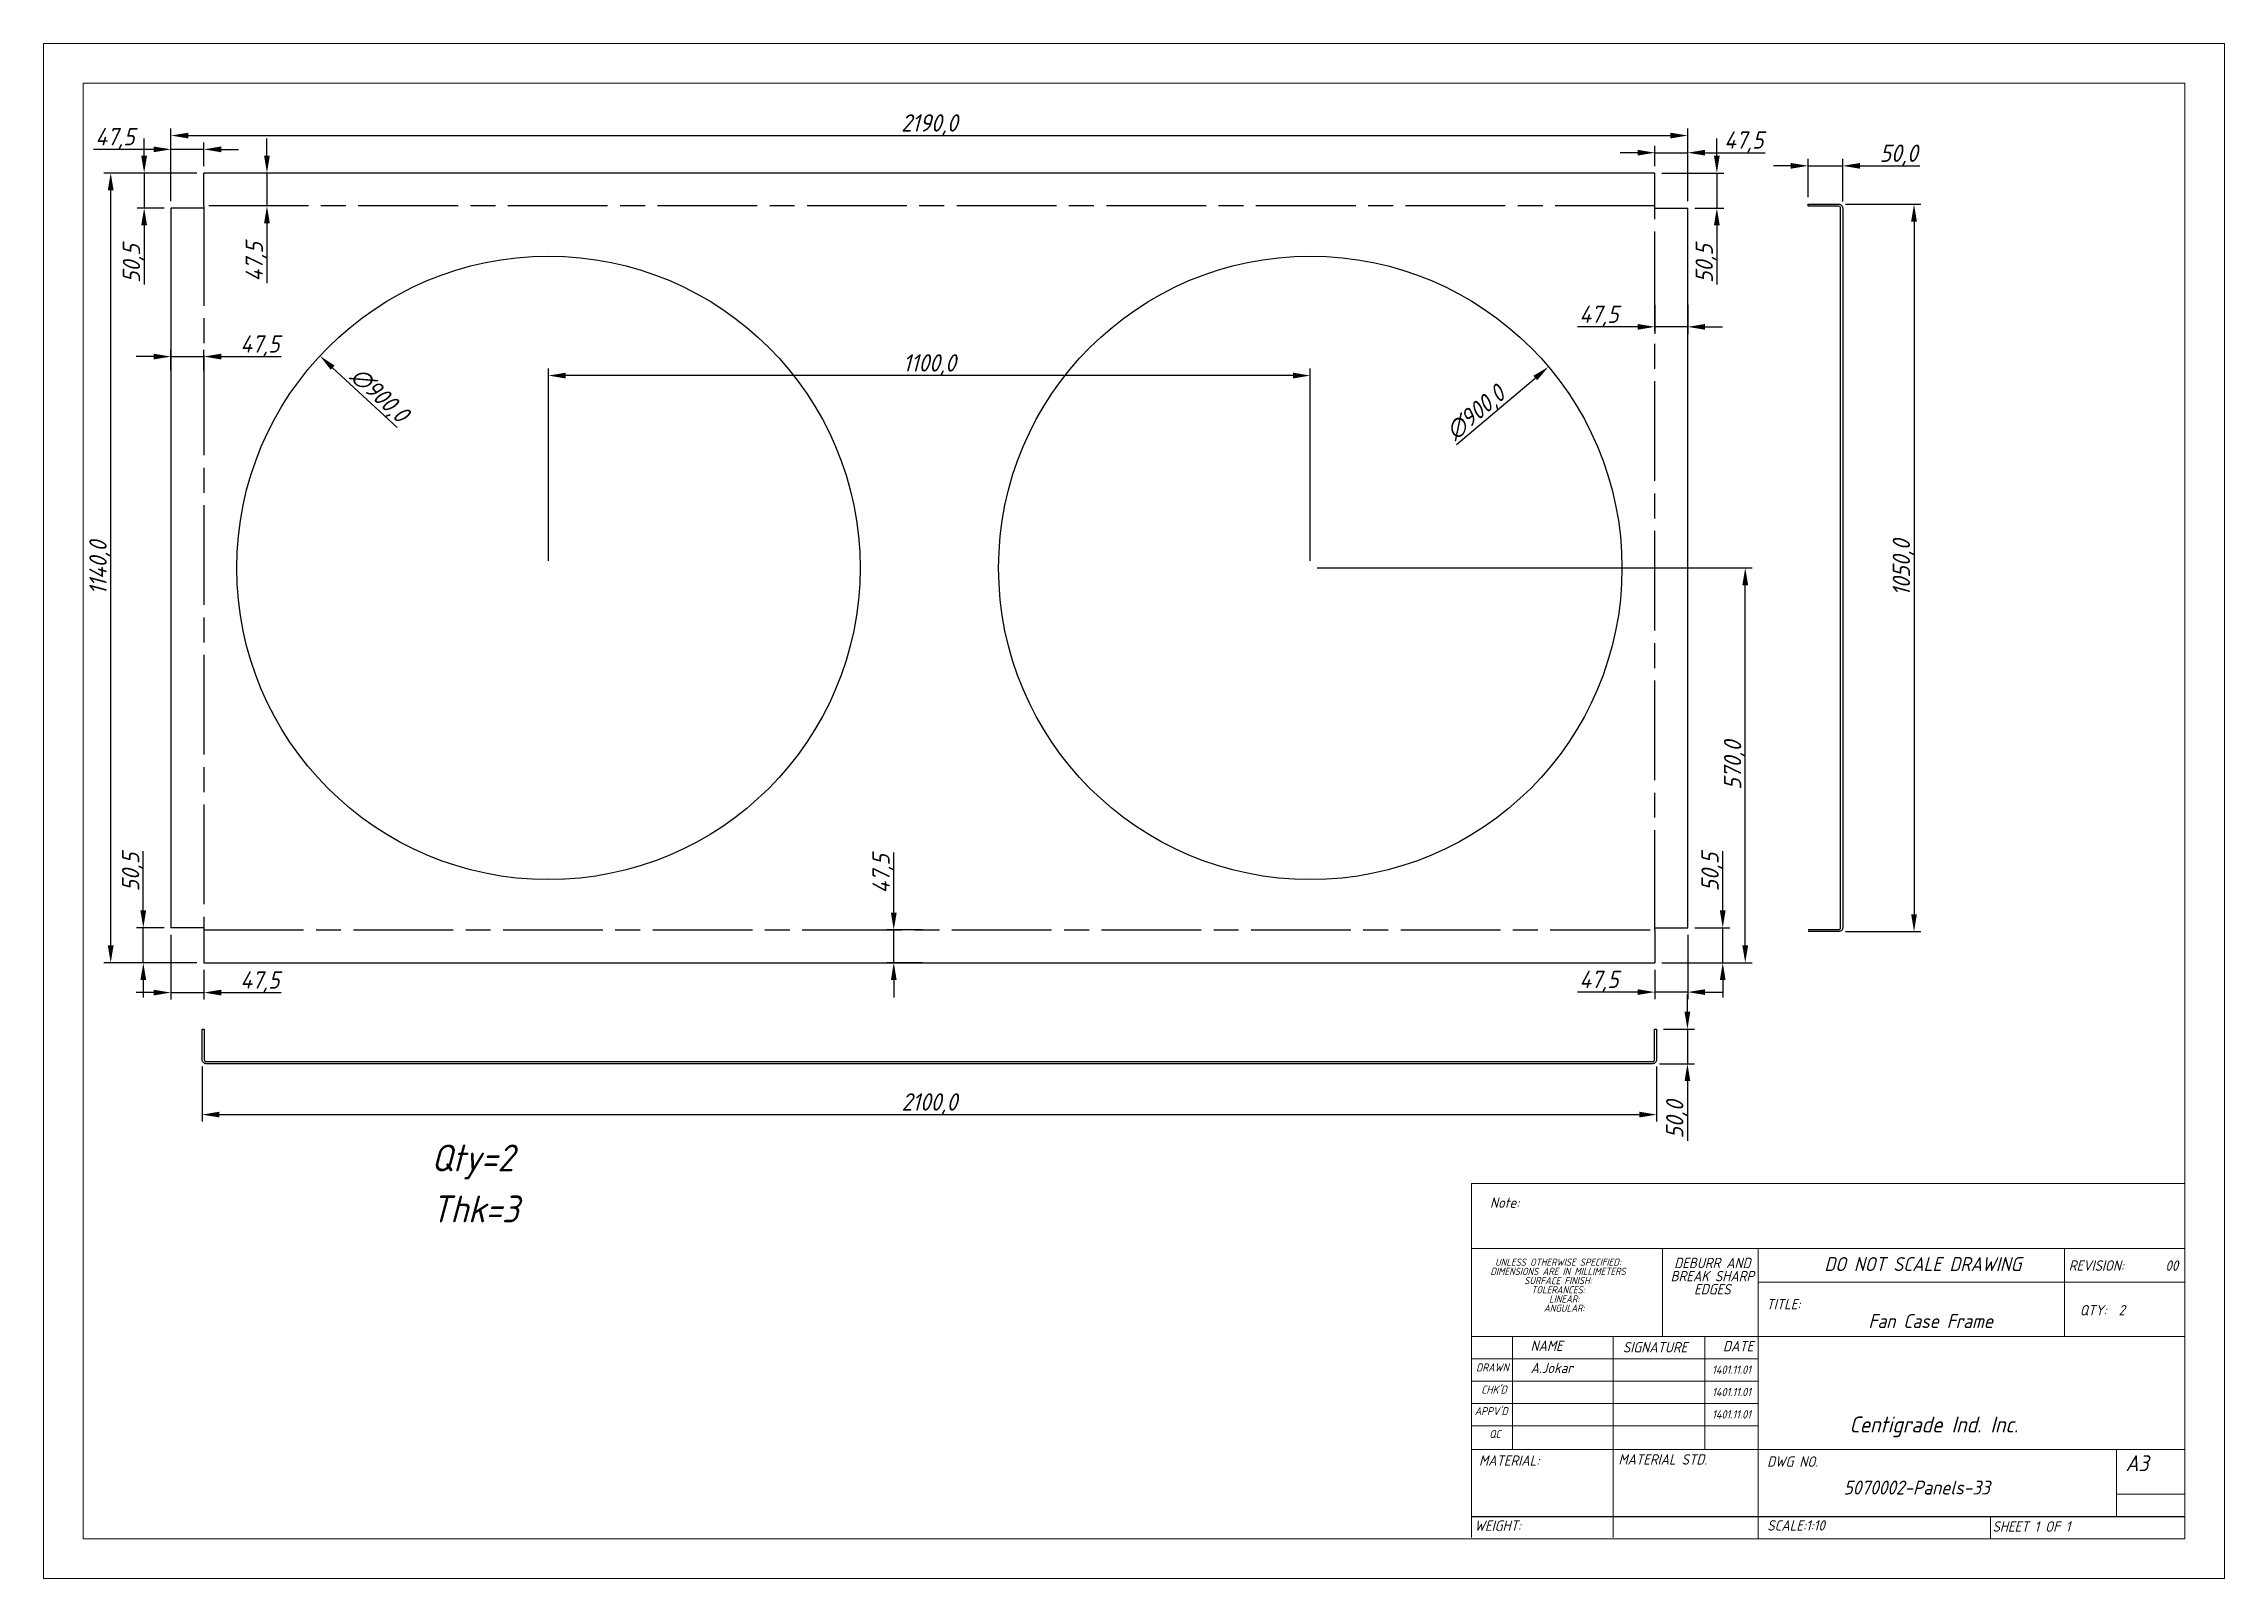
# Model space of a CAD drawing. Header units: inches. Extents: x 18597 to 101525, y -10106 to 51.
# Drawn here: x 67706 to 70855, y -5755 to -3539 of the extents above; entities that cross this region are included whole.
import ezdxf

# ---------------------------------------------------------------- set-up
doc = ezdxf.new("R2010")
doc.units = ezdxf.units.IN
doc.header["$LTSCALE"] = 6
doc.header["$MEASUREMENT"] = 0
doc.linetypes.add('ACAD_ISO08W100', pattern=[36, 24, -3, 6, -3])
doc.linetypes.add('SLD-Solid', pattern=[0])
doc.styles.add('GENISO', font='geniso.shx', dxfattribs={"oblique": 15})
doc.dimstyles.new('Scale', dxfattribs={"dimscale": 10, "dimtxt": 2.5, "dimasz": 2.5, "dimexe": 1, "dimexo": 1, "dimgap": 0.1, "dimtad": 1, "dimdec": 1, "dimzin": 0, "dimtxsty": 'GENISO', "dimcen": 2.5, "dimclrd": 1, "dimclre": 1, "dimclrt": 256, "dimadec": 0, "dimazin": 0, "dimtfac": 1, "dimtdec": 1, "dimtmove": 0, "dimatfit": 3, "dimfxl": 1, "dimtzin": 0, "dimlwd": -1, "dimlwe": -1, "dimarcsym": 0})

msp = doc.modelspace()

# ---------------------------------------------------------------- texts
at = {"style": 'GENISO', "oblique": 15}
for s, p in [('Qty=2', (68265.77, -5167.09)), ('Thk=3', (68265.77, -5240.77))]:
    msp.add_text(s, height=38.782, dxfattribs=at).set_placement(p)
at = {"attachment_point": 5, "style": 'GENISO'}
for s, insert, char_height in [('Note:', (69815.54, -5212.27), 14.959), ('DIMENSIONS ARE IN MILLIMETERS', (69892.64, -5311.49), 10.4711), ('UNLESS OTHERWISE SPECIFIED:', (69892.64, -5298.22), 10.4711), ('SURFACE FINISH:', (69892.64, -5324.77), 10.4711), ('BREAK SHARP', (70115.45, -5318.32), 14.9587), ('DEBURR AND', (70115.45, -5299.36), 14.959), ('DO NOT SCALE DRAWING', (70419.35, -5300.93), 20.1367), ('REVISION:       00', (70709.05, -5303.06), 14.9587), ('TOLERANCES:', (69892.64, -5338.05), 10.4711), ('LINEAR:', (69901.6, -5351.33), 10.471), ('EDGES', (70115.45, -5337.29), 14.959), ('TITLE:', (70218.11, -5358.72), 14.959), ('ANGULAR:', (69901.6, -5364.6), 10.471), ('Fan Case Frame', (70430.67, -5383.23), 20.1367), ('QTY:  2', (70678.53, -5367.54), 14.959), ('NAME', (69876.2, -5418.88), 14.959), ('SIGNATURE', (70032.82, -5421.02), 14.959), ('DATE', (70152.78, -5419.35), 14.959), ('DRAWN', (69797.95, -5450.11), 11.507), ('A.Jokar', (69883.53, -5450.89), 14.959), ("CHK'D", (69800.19, -5482.15), 11.507), ('1401.11.01', (70143.11, -5453.43), 11.967), ("APPV'D", (69796.11, -5513.23), 11.507), ('1401.11.01', (70143.11, -5485.67), 11.967), ('QC', (69801.59, -5546.23), 11.507), ('1401.11.01', (70143.11, -5517.92), 11.967), ('Centigrade Ind. Inc.', (70435.09, -5535.96), 23.0133), ('MATERIAL:', (69822.09, -5584.6), 14.959), ('MATERIAL STD.', (70043.84, -5582.91), 14.9587), ('DWG NO.', (70231.28, -5586.04), 14.959), ('A3', (70728.59, -5588.41), 23.013), ('5070002-Panels-33', (70410.57, -5623.5), 20.1367), ('WEIGHT:', (69805.64, -5678.55), 14.959), ('SCALE:1:10', (70236.25, -5678.2), 14.959), ('SHEET 1 OF 1', (70576.18, -5679.79), 14.9587)]:
    msp.add_mtext(s, dxfattribs=dict(at, insert=insert, char_height=char_height))

# ---------------------------------------------------------------- blocks, each defined once
blk = doc.blocks.new('*D598')
at = {"color": 1, "transparency": 16777216}
for p, q in [((70253.7, -3761), (70253.7, -3705.6)), ((70303.7, -3767), (70303.7, -3705.6)), ((70228.7, -3715.6), (70203.7, -3715.6)), ((70253.7, -3715.6), (70303.7, -3715.6)), ((70328.7, -3715.6), (70415.2, -3715.6))]:
    blk.add_line(p, q, dxfattribs=at)
for points in [[(70228.7, -3711.5), (70228.7, -3719.8), (70253.7, -3715.6)], [(70328.7, -3711.5), (70328.7, -3719.8), (70303.7, -3715.6)]]:
    blk.add_solid(points, dxfattribs=at)
at = {"layer": 'Defpoints', "color": 0, "transparency": 16777216}
for p in [(70303.7, -3715.6), (70253.7, -3771), (70303.7, -3777)]:
    blk.add_point(p, dxfattribs=at)
at = {"transparency": 16777216, "insert": (70384.5, -3700.3), "char_height": 25, "attachment_point": 5, "style": 'GENISO'}
blk.add_mtext('50,0', dxfattribs=at)
blk = doc.blocks.new('*D599')
at = {"color": 1, "transparency": 16777216}
for p, q in [((70307.7, -3771), (70416.7, -3771)), ((70406.7, -3796), (70406.7, -4796)), ((70307.7, -4821), (70416.7, -4821))]:
    blk.add_line(p, q, dxfattribs=at)
for points in [[(70402.5, -3796), (70410.8, -3796), (70406.7, -3771)], [(70402.5, -4796), (70410.8, -4796), (70406.7, -4821)]]:
    blk.add_solid(points, dxfattribs=at)
at = {"layer": 'Defpoints', "color": 0, "transparency": 16777216}
for p in [(70297.7, -3771), (70297.7, -4821), (70406.7, -4821)]:
    blk.add_point(p, dxfattribs=at)
at = {"transparency": 16777216, "insert": (70391.3, -4296), "char_height": 25, "attachment_point": 5, "rotation": 90, "style": 'GENISO'}
blk.add_mtext('1050,0', dxfattribs=at)
blk = doc.blocks.new('*D600')
at = {"color": 1, "transparency": 16777216}
for p, q in [((70079.5, -4936.7), (70079.5, -4911.7)), ((70045, -4961.7), (70089.5, -4961.7)), ((70079.5, -4961.7), (70079.5, -5011.7)), ((70039, -5011.7), (70089.5, -5011.7)), ((70079.5, -5036.7), (70079.5, -5123.1))]:
    blk.add_line(p, q, dxfattribs=at)
for points in [[(70075.3, -4936.7), (70083.6, -4936.7), (70079.5, -4961.7)], [(70075.3, -5036.7), (70083.6, -5036.7), (70079.5, -5011.7)]]:
    blk.add_solid(points, dxfattribs=at)
at = {"layer": 'Defpoints', "color": 0, "transparency": 16777216}
for p in [(70035, -4961.7), (70029, -5011.7), (70079.5, -5011.7)]:
    blk.add_point(p, dxfattribs=at)
at = {"transparency": 16777216, "insert": (70064.1, -5092.4), "char_height": 25, "attachment_point": 5, "rotation": 90, "style": 'GENISO'}
blk.add_mtext('50,0', dxfattribs=at)
blk = doc.blocks.new('*D601')
at = {"color": 1, "transparency": 16777216}
for p, q in [((67935, -5015.7), (67935, -5095.2)), ((70035, -5015.7), (70035, -5095.2)), ((67960, -5085.2), (70010, -5085.2))]:
    blk.add_line(p, q, dxfattribs=at)
for points in [[(67960, -5081), (67960, -5089.3), (67935, -5085.2)], [(70010, -5081), (70010, -5089.3), (70035, -5085.2)]]:
    blk.add_solid(points, dxfattribs=at)
at = {"layer": 'Defpoints', "color": 0, "transparency": 16777216}
for p in [(67935, -5005.7), (70035, -5005.7), (70035, -5085.2)]:
    blk.add_point(p, dxfattribs=at)
at = {"transparency": 16777216, "insert": (68985, -5069.8), "char_height": 25, "attachment_point": 5, "style": 'GENISO'}
blk.add_mtext('2100,0', dxfattribs=at)
blk = doc.blocks.new('*D602')
at = {"color": 1, "transparency": 16777216}
for p, q in [((68435, -4286), (68435, -4008.4)), ((69510, -4018.4), (68460, -4018.4)), ((69535, -4286), (69535, -4008.4))]:
    blk.add_line(p, q, dxfattribs=at)
for points in [[(68460, -4014.2), (68460, -4022.5), (68435, -4018.4)], [(69510, -4014.2), (69510, -4022.5), (69535, -4018.4)]]:
    blk.add_solid(points, dxfattribs=at)
at = {"layer": 'Defpoints', "color": 0, "transparency": 16777216}
for p in [(68435, -4018.4), (68435, -4296), (69535, -4296)]:
    blk.add_point(p, dxfattribs=at)
at = {"transparency": 16777216, "insert": (68985, -4003), "char_height": 25, "attachment_point": 5, "style": 'GENISO'}
blk.add_mtext('1100,0', dxfattribs=at)
blk = doc.blocks.new('*D603')
at = {"color": 1, "transparency": 16777216}
blk.add_line((69746.3, -4117.7), (69859.8, -4021.9), dxfattribs=at)
blk.add_solid([(69857.1, -4018.7), (69862.5, -4025.1), (69878.9, -4005.8)], dxfattribs=at)
at = {"layer": 'Defpoints', "color": 0, "transparency": 16777216}
for p in [(69878.9, -4005.8), (69191.1, -4586.2)]:
    blk.add_point(p, dxfattribs=at)
at = {"transparency": 16777216, "insert": (69774.8, -4073.5), "char_height": 25, "attachment_point": 5, "rotation": 40.1628, "style": 'GENISO'}
blk.add_mtext('∅900,0', dxfattribs=at)
blk = doc.blocks.new('*D604')
at = {"color": 1, "transparency": 16777216}
blk.add_line((68216.4, -4093.2), (68123.4, -4007), dxfattribs=at)
blk.add_solid([(68126.3, -4003.9), (68120.6, -4010), (68105.1, -3990)], dxfattribs=at)
at = {"layer": 'Defpoints', "color": 0, "transparency": 16777216}
for p in [(68105.1, -3990), (68764.9, -4602)]:
    blk.add_point(p, dxfattribs=at)
at = {"transparency": 16777216, "insert": (68189.9, -4047.7), "char_height": 25, "attachment_point": 5, "rotation": 317.1494, "style": 'GENISO'}
blk.add_mtext('∅900,0', dxfattribs=at)
blk = doc.blocks.new('*D605')
at = {"color": 1, "transparency": 16777216}
for p, q in [((67865, -3991), (67840, -3991)), ((67890, -4011), (67890, -3981)), ((67890, -3991), (67937.5, -3991)), ((67937.5, -4011), (67937.5, -3981)), ((67962.5, -3991), (68049.2, -3991))]:
    blk.add_line(p, q, dxfattribs=at)
for points in [[(67865, -3986.8), (67865, -3995.1), (67890, -3991)], [(67962.5, -3986.8), (67962.5, -3995.1), (67937.5, -3991)]]:
    blk.add_solid(points, dxfattribs=at)
at = {"layer": 'Defpoints', "color": 0, "transparency": 16777216}
for p in [(67937.5, -3991), (67890, -4021), (67937.5, -4021)]:
    blk.add_point(p, dxfattribs=at)
at = {"transparency": 16777216, "insert": (68018.4, -3975.6), "char_height": 25, "attachment_point": 5, "style": 'GENISO'}
blk.add_mtext('47,5', dxfattribs=at)
blk = doc.blocks.new('*D606')
at = {"color": 1, "transparency": 16777216}
for p, q in [((68028.6, -3701), (68028.6, -3676)), ((68051, -3726), (68018.6, -3726)), ((68028.6, -3726), (68028.6, -3773.5)), ((68051, -3773.5), (68018.6, -3773.5)), ((68028.6, -3798.5), (68028.6, -3885.2))]:
    blk.add_line(p, q, dxfattribs=at)
for points in [[(68024.4, -3701), (68032.7, -3701), (68028.6, -3726)], [(68024.4, -3798.5), (68032.7, -3798.5), (68028.6, -3773.5)]]:
    blk.add_solid(points, dxfattribs=at)
at = {"layer": 'Defpoints', "color": 0, "transparency": 16777216}
for p in [(68061, -3726), (68028.6, -3773.5), (68061, -3773.5)]:
    blk.add_point(p, dxfattribs=at)
at = {"transparency": 16777216, "insert": (68013.2, -3854.3), "char_height": 25, "attachment_point": 5, "rotation": 90, "style": 'GENISO'}
blk.add_mtext('47,5', dxfattribs=at)
blk = doc.blocks.new('*D607')
at = {"color": 1, "transparency": 16777216}
for p, q in [((70032.5, -3916.4), (70032.5, -3958)), ((70080, -3916.4), (70080, -3958)), ((70007.5, -3948), (69920.8, -3948)), ((70080, -3948), (70032.5, -3948)), ((70105, -3948), (70130, -3948))]:
    blk.add_line(p, q, dxfattribs=at)
for points in [[(70007.5, -3943.9), (70007.5, -3952.2), (70032.5, -3948)], [(70105, -3943.9), (70105, -3952.2), (70080, -3948)]]:
    blk.add_solid(points, dxfattribs=at)
at = {"layer": 'Defpoints', "color": 0, "transparency": 16777216}
for p in [(70032.5, -3906.4), (70080, -3906.4), (70032.5, -3948)]:
    blk.add_point(p, dxfattribs=at)
at = {"transparency": 16777216, "insert": (69951.7, -3932.7), "char_height": 25, "attachment_point": 5, "style": 'GENISO'}
blk.add_mtext('47,5', dxfattribs=at)
blk = doc.blocks.new('*D608')
at = {"color": 1, "transparency": 16777216}
for p, q in [((68933.6, -4793.5), (68933.6, -4706.8)), ((68975, -4818.5), (68923.6, -4818.5)), ((68933.6, -4866), (68933.6, -4818.5)), ((68975, -4866), (68923.6, -4866)), ((68933.6, -4891), (68933.6, -4916))]:
    blk.add_line(p, q, dxfattribs=at)
for points in [[(68929.4, -4793.5), (68937.8, -4793.5), (68933.6, -4818.5)], [(68929.4, -4891), (68937.8, -4891), (68933.6, -4866)]]:
    blk.add_solid(points, dxfattribs=at)
at = {"layer": 'Defpoints', "color": 0, "transparency": 16777216}
for p in [(68933.6, -4818.5), (68985, -4818.5), (68985, -4866)]:
    blk.add_point(p, dxfattribs=at)
at = {"transparency": 16777216, "insert": (68918.2, -4737.7), "char_height": 25, "attachment_point": 5, "rotation": 90, "style": 'GENISO'}
blk.add_mtext('47,5', dxfattribs=at)
blk = doc.blocks.new('*D609')
at = {"color": 1, "transparency": 16777216}
for p, q in [((67890, -3766.5), (67890, -3661.9)), ((67915, -3671.9), (70055, -3671.9)), ((70080, -3766.5), (70080, -3661.9))]:
    blk.add_line(p, q, dxfattribs=at)
for points in [[(67915, -3667.8), (67915, -3676.1), (67890, -3671.9)], [(70055, -3667.8), (70055, -3676.1), (70080, -3671.9)]]:
    blk.add_solid(points, dxfattribs=at)
at = {"layer": 'Defpoints', "color": 0, "transparency": 16777216}
for p in [(70080, -3671.9), (67890, -3776.5), (70080, -3776.5)]:
    blk.add_point(p, dxfattribs=at)
at = {"transparency": 16777216, "insert": (68985, -3656.6), "char_height": 25, "attachment_point": 5, "style": 'GENISO'}
blk.add_mtext('2190,0', dxfattribs=at)
blk = doc.blocks.new('*D610')
at = {"color": 1, "transparency": 16777216}
for p, q in [((67927.5, -3726), (67793, -3726)), ((67803, -4841), (67803, -3751)), ((67927.5, -4866), (67793, -4866))]:
    blk.add_line(p, q, dxfattribs=at)
for points in [[(67798.8, -3751), (67807.2, -3751), (67803, -3726)], [(67798.8, -4841), (67807.2, -4841), (67803, -4866)]]:
    blk.add_solid(points, dxfattribs=at)
at = {"layer": 'Defpoints', "color": 0, "transparency": 16777216}
for p in [(67803, -3726), (67937.5, -3726), (67937.5, -4866)]:
    blk.add_point(p, dxfattribs=at)
at = {"transparency": 16777216, "insert": (67787.6, -4296), "char_height": 25, "attachment_point": 5, "rotation": 90, "style": 'GENISO'}
blk.add_mtext('1140,0', dxfattribs=at)
blk = doc.blocks.new('*D611')
at = {"color": 1, "transparency": 16777216}
for p, q in [((69545, -4296), (70173, -4296)), ((70163, -4841), (70163, -4321)), ((70042.5, -4866), (70173, -4866))]:
    blk.add_line(p, q, dxfattribs=at)
for points in [[(70158.8, -4321), (70167.2, -4321), (70163, -4296)], [(70158.8, -4841), (70167.2, -4841), (70163, -4866)]]:
    blk.add_solid(points, dxfattribs=at)
at = {"layer": 'Defpoints', "color": 0, "transparency": 16777216}
for p in [(69535, -4296), (70163, -4296), (70032.5, -4866)]:
    blk.add_point(p, dxfattribs=at)
at = {"transparency": 16777216, "insert": (70147.6, -4581), "char_height": 25, "attachment_point": 5, "rotation": 90, "style": 'GENISO'}
blk.add_mtext('570,0', dxfattribs=at)
blk = doc.blocks.new('*D612')
at = {"color": 1, "transparency": 16777216}
for p, q in [((70130.5, -4790.5), (70130.5, -4705)), ((70090, -4815.5), (70140.5, -4815.5)), ((70130.5, -4866), (70130.5, -4815.5)), ((70042.5, -4866), (70140.5, -4866)), ((70130.5, -4891), (70130.5, -4916))]:
    blk.add_line(p, q, dxfattribs=at)
for points in [[(70126.3, -4790.5), (70134.6, -4790.5), (70130.5, -4815.5)], [(70126.3, -4891), (70134.6, -4891), (70130.5, -4866)]]:
    blk.add_solid(points, dxfattribs=at)
at = {"layer": 'Defpoints', "color": 0, "transparency": 16777216}
for p in [(70080, -4815.5), (70130.5, -4815.5), (70032.5, -4866)]:
    blk.add_point(p, dxfattribs=at)
at = {"transparency": 16777216, "insert": (70115.1, -4735.2), "char_height": 25, "attachment_point": 5, "rotation": 90, "style": 'GENISO'}
blk.add_mtext('50,5', dxfattribs=at)
blk = doc.blocks.new('*D613')
at = {"color": 1, "transparency": 16777216}
for p, q in [((70080, -4825.5), (70080, -4918.3)), ((70032.5, -4876), (70032.5, -4918.3)), ((70007.5, -4908.3), (69920.8, -4908.3)), ((70080, -4908.3), (70032.5, -4908.3)), ((70105, -4908.3), (70130, -4908.3))]:
    blk.add_line(p, q, dxfattribs=at)
for points in [[(70007.5, -4904.2), (70007.5, -4912.5), (70032.5, -4908.3)], [(70105, -4904.2), (70105, -4912.5), (70080, -4908.3)]]:
    blk.add_solid(points, dxfattribs=at)
at = {"layer": 'Defpoints', "color": 0, "transparency": 16777216}
for p in [(70080, -4815.5), (70032.5, -4866), (70032.5, -4908.3)]:
    blk.add_point(p, dxfattribs=at)
at = {"transparency": 16777216, "insert": (69951.7, -4892.9), "char_height": 25, "attachment_point": 5, "style": 'GENISO'}
blk.add_mtext('47,5', dxfattribs=at)
blk = doc.blocks.new('*D614')
at = {"color": 1, "transparency": 16777216}
for p, q in [((67890, -4825.5), (67890, -4919)), ((67937.5, -4876), (67937.5, -4919)), ((67865, -4909), (67840, -4909)), ((67890, -4909), (67937.5, -4909)), ((67962.5, -4909), (68049.2, -4909))]:
    blk.add_line(p, q, dxfattribs=at)
for points in [[(67865, -4904.9), (67865, -4913.2), (67890, -4909)], [(67962.5, -4904.9), (67962.5, -4913.2), (67937.5, -4909)]]:
    blk.add_solid(points, dxfattribs=at)
at = {"layer": 'Defpoints', "color": 0, "transparency": 16777216}
for p in [(67890, -4815.5), (67937.5, -4866), (67937.5, -4909)]:
    blk.add_point(p, dxfattribs=at)
at = {"transparency": 16777216, "insert": (68018.4, -4893.7), "char_height": 25, "attachment_point": 5, "style": 'GENISO'}
blk.add_mtext('47,5', dxfattribs=at)
blk = doc.blocks.new('*D615')
at = {"color": 1, "transparency": 16777216}
for p, q in [((67850.1, -4790.5), (67850.1, -4705)), ((67880, -4815.5), (67840.1, -4815.5)), ((67850.1, -4866), (67850.1, -4815.5)), ((67927.5, -4866), (67840.1, -4866)), ((67850.1, -4891), (67850.1, -4916))]:
    blk.add_line(p, q, dxfattribs=at)
for points in [[(67845.9, -4790.5), (67854.2, -4790.5), (67850.1, -4815.5)], [(67845.9, -4891), (67854.2, -4891), (67850.1, -4866)]]:
    blk.add_solid(points, dxfattribs=at)
at = {"layer": 'Defpoints', "color": 0, "transparency": 16777216}
for p in [(67850.1, -4815.5), (67890, -4815.5), (67937.5, -4866)]:
    blk.add_point(p, dxfattribs=at)
at = {"transparency": 16777216, "insert": (67834.7, -4735.2), "char_height": 25, "attachment_point": 5, "rotation": 90, "style": 'GENISO'}
blk.add_mtext('50,5', dxfattribs=at)
blk = doc.blocks.new('*D616')
at = {"color": 1, "transparency": 16777216}
for p, q in [((67851.3, -3701), (67851.3, -3676)), ((67927.5, -3726), (67841.3, -3726)), ((67851.3, -3726), (67851.3, -3776.5)), ((67880, -3776.5), (67841.3, -3776.5)), ((67851.3, -3801.5), (67851.3, -3887))]:
    blk.add_line(p, q, dxfattribs=at)
for points in [[(67847.1, -3701), (67855.5, -3701), (67851.3, -3726)], [(67847.1, -3801.5), (67855.5, -3801.5), (67851.3, -3776.5)]]:
    blk.add_solid(points, dxfattribs=at)
at = {"layer": 'Defpoints', "color": 0, "transparency": 16777216}
for p in [(67937.5, -3726), (67851.3, -3776.5), (67890, -3776.5)]:
    blk.add_point(p, dxfattribs=at)
at = {"transparency": 16777216, "insert": (67835.9, -3856.8), "char_height": 25, "attachment_point": 5, "rotation": 90, "style": 'GENISO'}
blk.add_mtext('50,5', dxfattribs=at)
blk = doc.blocks.new('*D617')
at = {"color": 1, "transparency": 16777216}
for p, q in [((67890, -3766.5), (67890, -3681.8)), ((67937.5, -3716), (67937.5, -3681.8)), ((67865, -3691.8), (67778.3, -3691.8)), ((67937.5, -3691.8), (67890, -3691.8)), ((67962.5, -3691.8), (67987.5, -3691.8))]:
    blk.add_line(p, q, dxfattribs=at)
for points in [[(67865, -3687.7), (67865, -3696), (67890, -3691.8)], [(67962.5, -3687.7), (67962.5, -3696), (67937.5, -3691.8)]]:
    blk.add_solid(points, dxfattribs=at)
at = {"layer": 'Defpoints', "color": 0, "transparency": 16777216}
for p in [(67890, -3691.8), (67937.5, -3726), (67890, -3776.5)]:
    blk.add_point(p, dxfattribs=at)
at = {"transparency": 16777216, "insert": (67809.2, -3676.5), "char_height": 25, "attachment_point": 5, "style": 'GENISO'}
blk.add_mtext('47,5', dxfattribs=at)
blk = doc.blocks.new('*D618')
at = {"color": 1, "transparency": 16777216}
for p, q in [((70007.5, -3696.7), (69982.5, -3696.7)), ((70032.5, -3716), (70032.5, -3686.7)), ((70032.5, -3696.7), (70080, -3696.7)), ((70080, -3766.5), (70080, -3686.7)), ((70105, -3696.7), (70191.7, -3696.7))]:
    blk.add_line(p, q, dxfattribs=at)
for points in [[(70007.5, -3692.5), (70007.5, -3700.8), (70032.5, -3696.7)], [(70105, -3692.5), (70105, -3700.8), (70080, -3696.7)]]:
    blk.add_solid(points, dxfattribs=at)
at = {"layer": 'Defpoints', "color": 0, "transparency": 16777216}
for p in [(70080, -3696.7), (70032.5, -3726), (70080, -3776.5)]:
    blk.add_point(p, dxfattribs=at)
at = {"transparency": 16777216, "insert": (70160.9, -3681.3), "char_height": 25, "attachment_point": 5, "style": 'GENISO'}
blk.add_mtext('47,5', dxfattribs=at)
blk = doc.blocks.new('*D619')
at = {"color": 1, "transparency": 16777216}
for p, q in [((70122, -3701), (70122, -3676)), ((70042.5, -3726), (70132, -3726)), ((70122, -3726), (70122, -3776.5)), ((70090, -3776.5), (70132, -3776.5)), ((70122, -3801.5), (70122, -3887))]:
    blk.add_line(p, q, dxfattribs=at)
for points in [[(70117.8, -3701), (70126.1, -3701), (70122, -3726)], [(70117.8, -3801.5), (70126.1, -3801.5), (70122, -3776.5)]]:
    blk.add_solid(points, dxfattribs=at)
at = {"layer": 'Defpoints', "color": 0, "transparency": 16777216}
for p in [(70032.5, -3726), (70080, -3776.5), (70122, -3776.5)]:
    blk.add_point(p, dxfattribs=at)
at = {"transparency": 16777216, "insert": (70106.6, -3856.8), "char_height": 25, "attachment_point": 5, "rotation": 90, "style": 'GENISO'}
blk.add_mtext('50,5', dxfattribs=at)

# ---------------------------------------------------------------- dimensions: what is measured, and where the dimension line sits
for base, p1, p2, picture, middle in [((70080.01, -3671.93), (67890.01, -3776.5), (70080.01, -3776.5), '*D609', (68985.01, -3656.55)), ((67890.01, -3691.85), (67937.51, -3726), (67890.01, -3776.5), '*D617', (67809.16, -3676.47)), ((70080.01, -3696.67), (70032.51, -3726), (70080.01, -3776.5), '*D618', (70160.85, -3681.3)), ((70303.74, -3715.64), (70253.74, -3771), (70303.74, -3777), '*D598', (70384.47, -3700.27)), ((70032.51, -3948.03), (70080.01, -3906.37), (70032.51, -3906.37), '*D607', (69951.66, -3932.65)), ((67937.51, -3990.97), (67890.01, -4021.01), (67937.51, -4021.01), '*D605', (68018.35, -3975.59)), ((68435.01, -4018.36), (69535.01, -4296), (68435.01, -4296), '*D602', (68985.01, -4002.98)), ((67937.51, -4909.03), (67890.01, -4815.5), (67937.51, -4866), '*D614', (68018.35, -4893.65)), ((70032.51, -4908.32), (70080.01, -4815.5), (70032.51, -4866), '*D613', (69951.66, -4892.95)), ((70035.01, -5085.15), (67935.01, -5005.7), (70035.01, -5005.68), '*D601', (68985.01, -5069.78))]:
    dim = msp.add_linear_dim(base=base, p1=p1, p2=p2, dimstyle='Scale')
    dim.commit()
    dim.dimension.update_dxf_attribs({"geometry": picture, "text_midpoint": middle})
for base, p1, p2, picture, middle in [((67851.29, -3776.5), (67937.51, -3726), (67890.01, -3776.5), '*D616', (67835.92, -3856.76)), ((68028.55, -3773.5), (68061.02, -3726), (68061.02, -3773.5), '*D606', (68013.18, -3854.34)), ((70121.96, -3776.5), (70032.51, -3726), (70080.01, -3776.5), '*D619', (70106.58, -3856.76)), ((70406.68, -4821), (70297.74, -3771), (70297.74, -4821), '*D599', (70391.31, -4296)), ((70163.01, -4296), (70032.51, -4866), (69535.01, -4296), '*D611', (70147.64, -4581)), ((67850.05, -4815.5), (67937.51, -4866), (67890.01, -4815.5), '*D615', (67834.68, -4735.23)), ((68933.6, -4818.5), (68985.01, -4866), (68985.01, -4818.5), '*D608', (68918.22, -4737.65)), ((70130.47, -4815.5), (70032.51, -4866), (70080.01, -4815.5), '*D612', (70115.1, -4735.23)), ((70079.47, -5011.68), (70035.01, -4961.68), (70029.01, -5011.68), '*D600', (70064.1, -5092.41))]:
    dim = msp.add_linear_dim(base=base, p1=p1, p2=p2, angle=90, dimstyle='Scale')
    dim.commit()
    dim.dimension.update_dxf_attribs({"geometry": picture, "text_midpoint": middle})
dim = msp.add_linear_dim(base=(67803.01, -3726), p1=(67937.51, -4866), p2=(67937.51, -3726), angle=90, dimstyle='Scale')
dim.commit()
dim.dimension.update_dxf_attribs({"geometry": '*D610', "text_midpoint": (67803.01, -4296), "dimtype": 160})
for p1, p2, picture, middle in [((68764.92, -4602.04), (68105.1, -3989.96), '*D604', (68179.5, -4058.97)), ((69191.11, -4586.23), (69878.9, -4005.76), '*D603', (69784.7, -4085.27))]:
    dim = msp.add_diameter_dim_2p(p1=p1, p2=p2, dimstyle='Scale')
    dim.commit()
    dim.dimension.update_dxf_attribs({"geometry": picture, "text_midpoint": middle, "dimtype": 163})

# ---------------------------------------------------------------- linework, layer by layer
for p, q in [((67937.51, -3773.5), (67937.51, -3726)), ((70032.51, -3773.5), (70032.51, -3726)), ((67937.51, -3776.5), (67890.01, -3776.5)), ((70032.51, -3776.5), (70080.01, -3776.5)), ((67937.51, -4815.5), (67890.01, -4815.5)), ((70032.51, -4815.5), (70080.01, -4815.5)), ((67937.51, -4818.5), (67937.51, -4866)), ((70032.51, -4818.5), (70032.51, -4866)), ((69767.54, -5665.47), (70797.86, -5665.47))]:
    msp.add_line(p, q)
at = {"color": 7, "linetype": 'SLD-Solid', "lineweight": 0}
for p, q in [((69767.54, -5184.85), (70797.86, -5184.85)), ((69767.54, -5184.85), (69767.54, -5278.53)), ((69767.54, -5278.53), (70797.86, -5278.53)), ((69767.54, -5278.53), (69767.54, -5695.82)), ((70043.71, -5278.53), (70043.71, -5405.61)), ((70181.79, -5278.53), (70181.79, -5697.71)), ((70624.04, -5405.61), (70624.04, -5278.53)), ((70797.86, -5326.9), (70181.79, -5326.9)), ((70797.86, -5405.61), (69767.54, -5405.61)), ((69826.72, -5405.61), (69826.72, -5568.73)), ((69972.32, -5405.61), (69972.32, -5695.82)), ((70104.39, -5405.61), (70104.39, -5568.73)), ((70181.79, -5695.82), (70181.79, -5405.61)), ((70181.79, -5437.86), (69767.54, -5437.86)), ((70181.79, -5470.1), (69767.54, -5470.1)), ((70181.79, -5502.35), (69767.54, -5502.35)), ((70181.79, -5534.59), (69767.54, -5534.59)), ((69846.44, -5568.73), (69767.54, -5568.73)), ((69846.44, -5568.73), (70797.86, -5568.73)), ((70699.22, -5665.47), (70699.22, -5568.73)), ((70797.86, -5633.22), (70699.22, -5633.22)), ((70517.14, -5697.71), (70517.14, -5665.47))]:
    msp.add_line(p, q, dxfattribs=at)
for points in [[(67706.15, -3539.21), (70854.76, -3539.21), (70854.76, -5754.62), (67706.15, -5754.62)], [(67763.05, -3596.11), (70797.86, -3596.11), (70797.86, -5697.71), (67763.05, -5697.71)]]:
    msp.add_lwpolyline(points, close=True, dxfattribs=at)
for points in [[(70032.51, -3726), (67937.51, -3726)], [(67890.01, -3776.5), (67890.01, -4815.5)], [(70080.01, -4815.5), (70080.01, -3776.5)], [(67937.51, -4866), (70032.51, -4866)]]:
    msp.add_lwpolyline(points)
at = {"linetype": 'ACAD_ISO08W100'}
msp.add_lwpolyline([(70032.51, -3773.5), (67937.51, -3773.5), (67937.51, -4818.5), (70032.51, -4818.5)], close=True, dxfattribs=at)
msp.add_lwpolyline([(70253.74, -4818), (70297.74, -4818, 0.4142136), (70300.74, -4815), (70300.74, -3777, 0.4142136), (70297.74, -3774), (70253.74, -3774), (70253.74, -3771), (70297.74, -3771, -0.4142136), (70303.74, -3777), (70303.74, -4815, -0.4142136), (70297.74, -4821), (70253.74, -4821)], format="xyb")
msp.add_lwpolyline([(67938.01, -4961.68), (67938.01, -5005.68, 0.4142136), (67941.01, -5008.68), (70029.01, -5008.68, 0.4142136), (70032.01, -5005.68), (70032.01, -4961.68), (70035.01, -4961.68), (70035.01, -5005.68, -0.4142136), (70029.01, -5011.68), (67941.01, -5011.68, -0.4142136), (67935.01, -5005.68), (67935.01, -4961.68)], format="xyb", close=True)
for centre in [(68435.01, -4296), (69535.01, -4296)]:
    msp.add_circle(centre, 450)

msp.set_redraw_order([(e.dxf.handle, doc.entitydb.next_handle()) for e in msp.query("TEXT MTEXT ATTDEF DIMENSION ARC_DIMENSION")])  # texts and dimensions are drawn at this point

doc.saveas('drawing.dxf')
